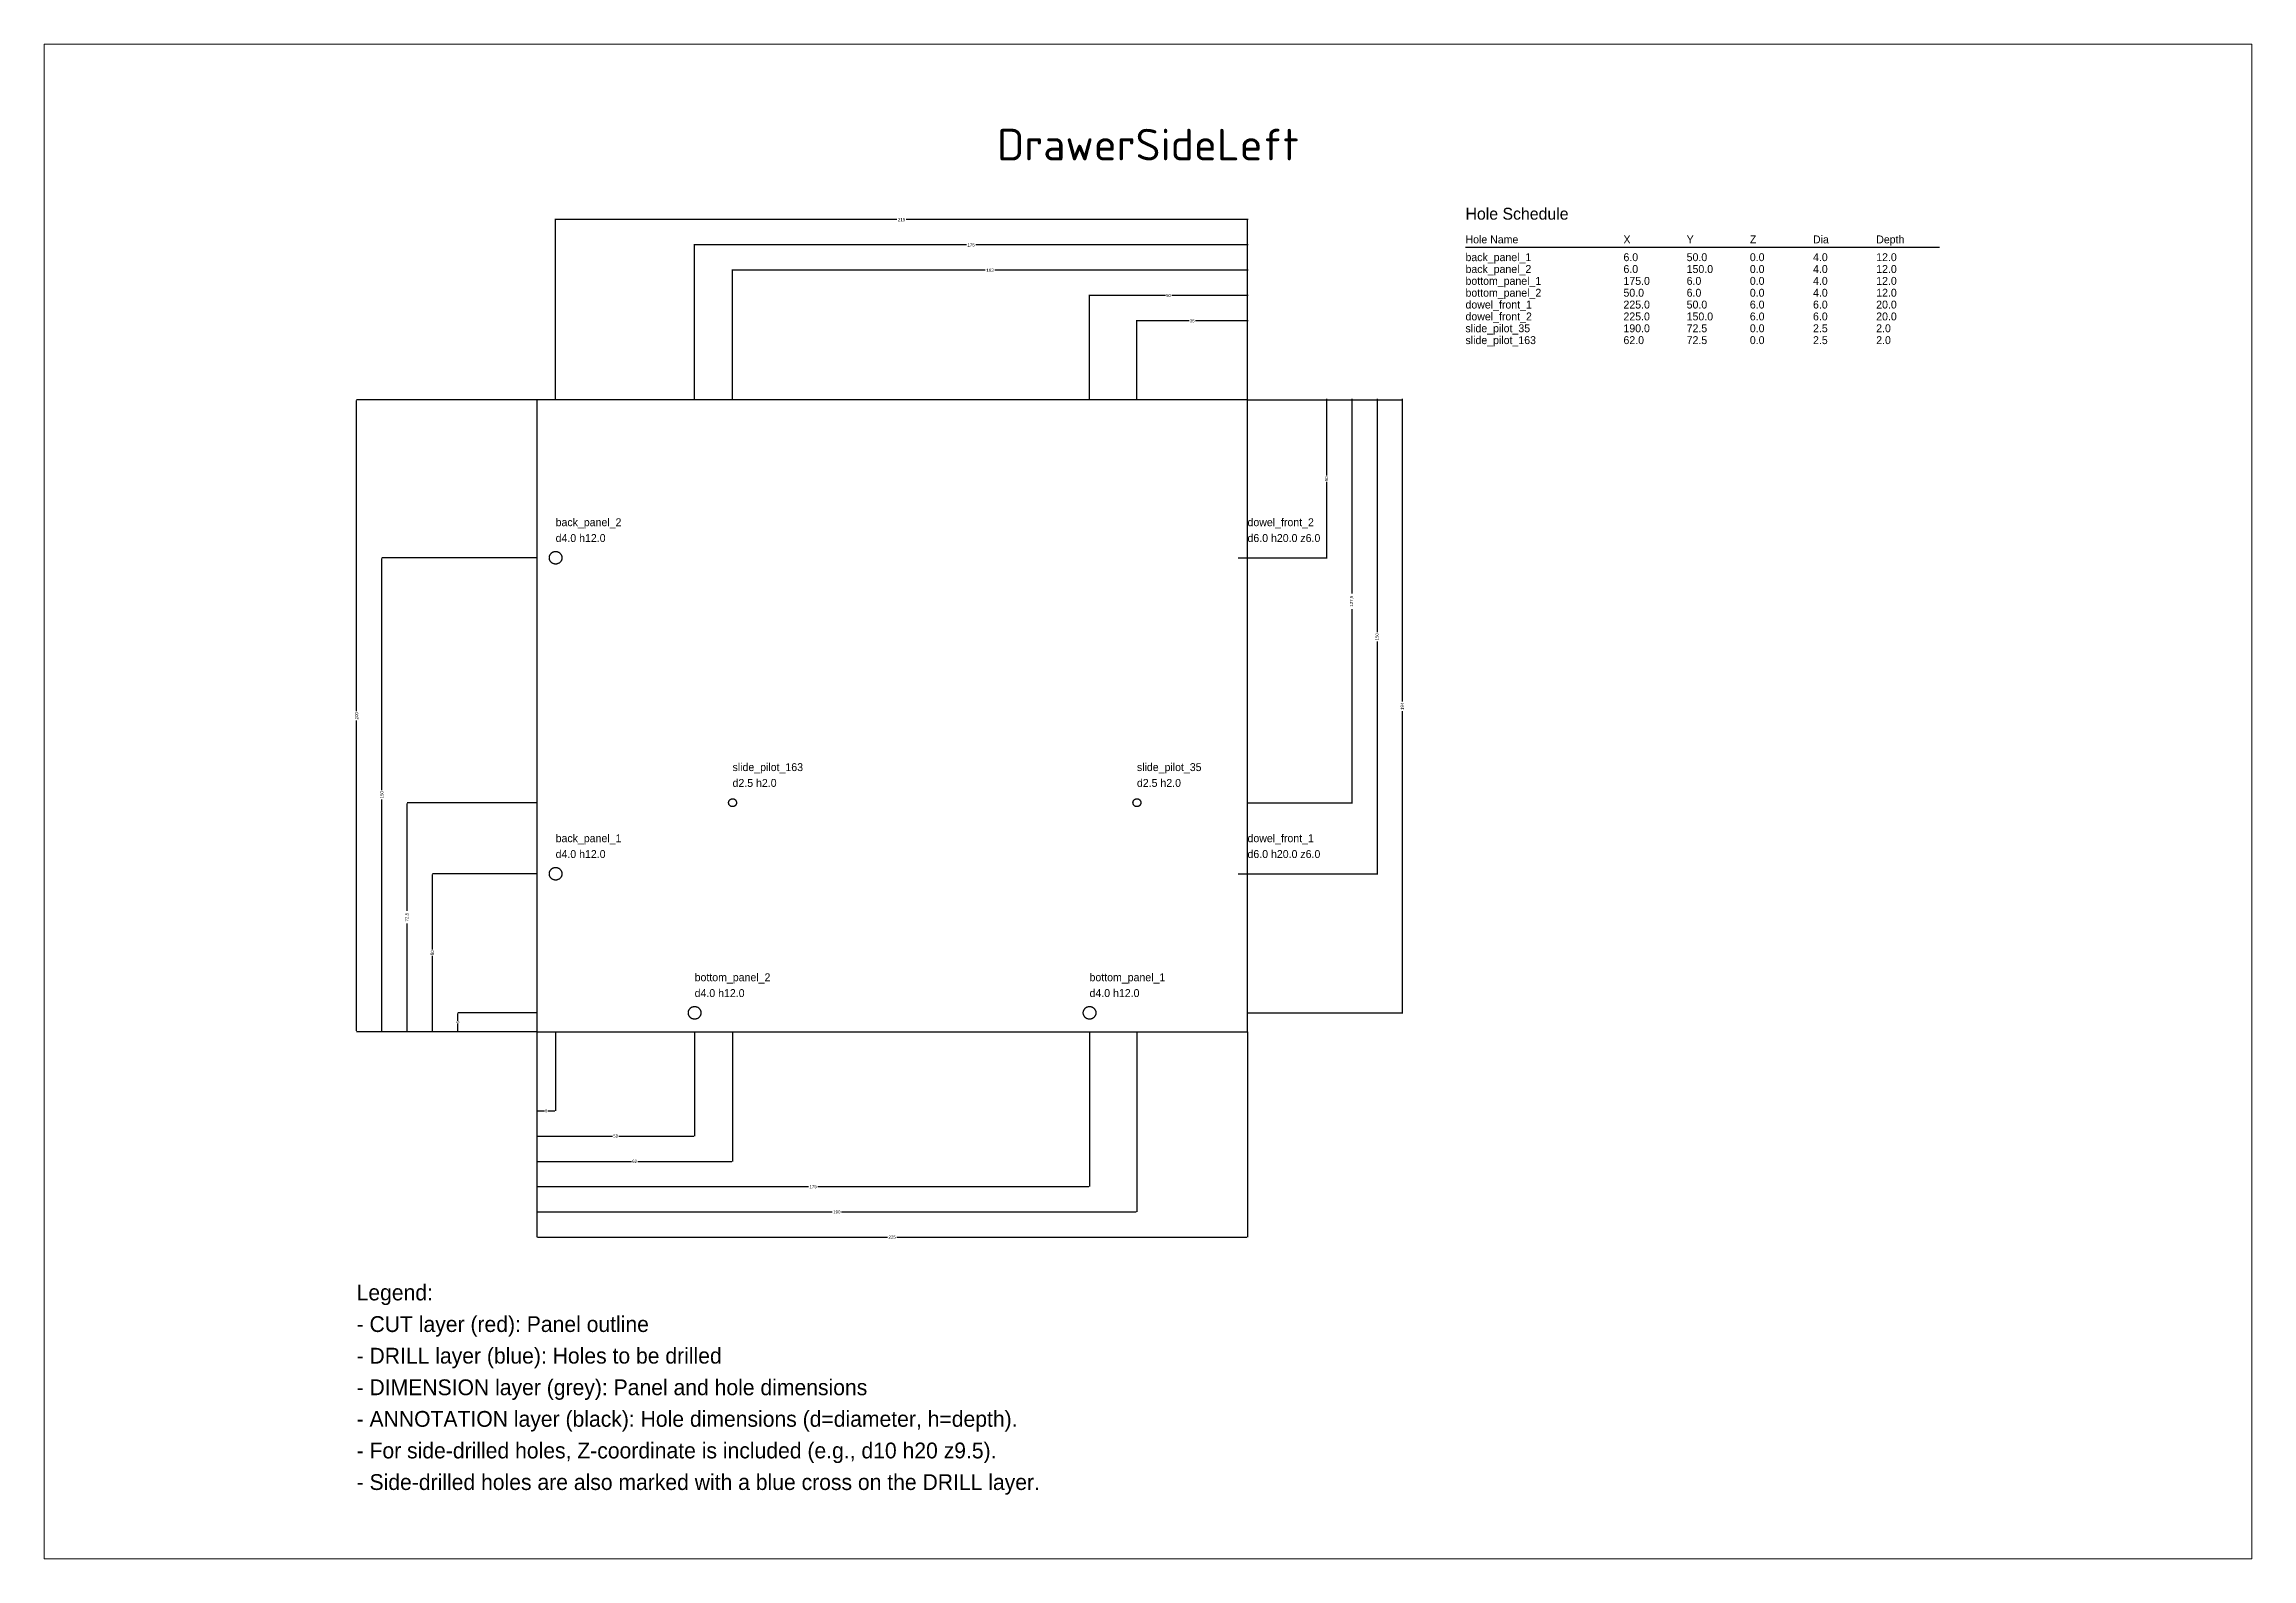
# Paper-space layout 'A4 landscape' of a CAD drawing. Header units: millimetres. Extents: x 10 to 287, y 10 to 200.
# The model-space entities are those that its viewports show. They can reach past a viewport. Long polylines and large blocks are cut down to what shows.
import ezdxf
from ezdxf.enums import TextEntityAlignment as Align

# ---------------------------------------------------------------- set-up
doc = ezdxf.new("R2010")
doc.units = ezdxf.units.MM
for name, color, linetype in [('ANNOTATION', 7, 'CONTINUOUS'), ('CUT', 1, 'CONTINUOUS'), ('DIMENSION', 8, 'CONTINUOUS'), ('DRILL', 5, 'CONTINUOUS')]:
    doc.layers.add(name, color=color, linetype=linetype)
doc.styles.add('Title', font='ISOCPEUR.ttf')
doc.dimstyles.get("Standard").update_dxf_attribs({"dimtxt": 2.5, "dimasz": 2.5, "dimexe": 1.25, "dimexo": 0.625, "dimtad": 1, "dimcen": 2.5, "dimazin": 3, "dimtfac": 1, "dimtmove": 0, "dimatfit": 3})

psp = doc.layouts.new('A4 landscape')

msp = doc.modelspace()

# ---------------------------------------------------------------- texts
at = {"layer": 'ANNOTATION', "style": 'Title'}
msp.add_text('DrawerSideLeft', height=10, dxfattribs=at).set_placement((193.5, 280.75), align=Align.MIDDLE_CENTER)
at = {"layer": 'ANNOTATION'}
for s, height, p in [('Hole Schedule', 3.75, (294, 257)), ('Hole Name', 2.5, (294, 249.5)), ('X', 2.5, (344, 249.5)), ('Y', 2.5, (364, 249.5)), ('Z', 2.5, (384, 249.5)), ('Dia', 2.5, (404, 249.5)), ('Depth', 2.5, (424, 249.5)), ('back_panel_1', 2.5, (294, 243.875)), ('6.0', 2.5, (344, 243.875)), ('50.0', 2.5, (364, 243.875)), ('0.0', 2.5, (384, 243.875)), ('4.0', 2.5, (404, 243.875)), ('12.0', 2.5, (424, 243.875)), ('back_panel_2', 2.5, (294, 240.125)), ('bottom_panel_1', 2.5, (294, 236.375)), ('6.0', 2.5, (344, 240.125)), ('175.0', 2.5, (344, 236.375)), ('6.0', 2.5, (364, 236.375)), ('150.0', 2.5, (364, 240.125)), ('0.0', 2.5, (384, 240.125)), ('0.0', 2.5, (384, 236.375)), ('4.0', 2.5, (404, 240.125)), ('4.0', 2.5, (404, 236.375)), ('12.0', 2.5, (424, 240.125)), ('12.0', 2.5, (424, 236.375)), ('dowel_front_1', 2.5, (294, 228.875)), ('bottom_panel_2', 2.5, (294, 232.625)), ('50.0', 2.5, (344, 232.625)), ('225.0', 2.5, (344, 228.875)), ('50.0', 2.5, (364, 228.875)), ('6.0', 2.5, (364, 232.625)), ('0.0', 2.5, (384, 232.625)), ('6.0', 2.5, (384, 228.875)), ('4.0', 2.5, (404, 232.625)), ('6.0', 2.5, (404, 228.875)), ('20.0', 2.5, (424, 228.875)), ('12.0', 2.5, (424, 232.625)), ('slide_pilot_35', 2.5, (294, 221.375)), ('dowel_front_2', 2.5, (294, 225.125)), ('225.0', 2.5, (344, 225.125)), ('190.0', 2.5, (344, 221.375)), ('72.5', 2.5, (364, 221.375)), ('150.0', 2.5, (364, 225.125)), ('0.0', 2.5, (384, 221.375)), ('6.0', 2.5, (384, 225.125)), ('2.5', 2.5, (404, 221.375)), ('6.0', 2.5, (404, 225.125)), ('20.0', 2.5, (424, 225.125)), ('2.0', 2.5, (424, 221.375)), ('slide_pilot_163', 2.5, (294, 217.625)), ('62.0', 2.5, (344, 217.625)), ('72.5', 2.5, (364, 217.625)), ('0.0', 2.5, (384, 217.625)), ('2.5', 2.5, (404, 217.625)), ('2.0', 2.5, (424, 217.625)), ('back_panel_2', 2.5, (6, 160)), ('dowel_front_2', 2.5, (225, 160)), ('d4.0 h12.0', 2.5, (6, 155)), ('d6.0 h20.0 z6.0', 2.5, (225, 155)), ('slide_pilot_163', 2.5, (62, 82.5)), ('slide_pilot_35', 2.5, (190, 82.5)), ('d2.5 h2.0', 2.5, (62, 77.5)), ('d2.5 h2.0', 2.5, (190, 77.5)), ('d4.0 h12.0', 2.5, (6, 55)), ('back_panel_1', 2.5, (6, 60)), ('dowel_front_1', 2.5, (225, 60)), ('d6.0 h20.0 z6.0', 2.5, (225, 55)), ('bottom_panel_2', 2.5, (50, 16)), ('bottom_panel_1', 2.5, (175, 16)), ('d4.0 h12.0', 2.5, (50, 11)), ('d4.0 h12.0', 2.5, (175, 11)), ('Legend:', 5, (-57, -85)), ('- CUT layer (red): Panel outline', 5, (-57, -95)), ('- DRILL layer (blue): Holes to be drilled', 5, (-57, -105)), ('- DIMENSION layer (grey): Panel and hole dimensions', 5, (-57, -115)), ('- ANNOTATION layer (black): Hole dimensions (d=diameter, h=depth).', 5, (-57, -125)), ('- For side-drilled holes, Z-coordinate is included (e.g., d10 h20 z9.5).', 5, (-57, -135)), ('- Side-drilled holes are also marked with a blue cross on the DRILL layer.', 5, (-57, -145))]:
    msp.add_text(s, height=height, dxfattribs=at).set_placement(p)

# ---------------------------------------------------------------- blocks, each defined once
blk = doc.blocks.new('_CLOSEDFILLED')
at = {"color": 0, "linetype": 'BYBLOCK'}
blk.add_solid([(-1, 0.2), (0, 0), (-1, -0.2)], dxfattribs=at)
blk = doc.blocks.new('*D1')
for p, q in [((0, 0), (0, -25)), ((6, 0), (6, -25)), ((0.25, -25), (2.5, -25)), ((3.5, -25), (5.75, -25))]:
    blk.add_line(p, q)
at = {"layer": 'Defpoints'}
for p in [(0, 0), (6, 0), (0, -25)]:
    blk.add_point(p, dxfattribs=at)
at = {"layer": 'DIMENSION', "xscale": 0.25, "yscale": 0.25, "rotation": 180}
blk.add_blockref('_CLOSEDFILLED', (0, -25), dxfattribs=at)
at = {"layer": 'DIMENSION', "xscale": 0.25, "yscale": 0.25}
blk.add_blockref('_CLOSEDFILLED', (6, -25), dxfattribs=at)
at = {"layer": 'DIMENSION', "insert": (3, -25), "char_height": 1, "attachment_point": 5}
blk.add_mtext('6', dxfattribs=at)
blk = doc.blocks.new('*D2')
for p, q in [((0, 0), (0, -33)), ((50, 0), (50, -33)), ((0.25, -33), (24, -33)), ((26, -33), (49.75, -33))]:
    blk.add_line(p, q)
at = {"layer": 'Defpoints'}
for p in [(0, 0), (50, 0), (0, -33)]:
    blk.add_point(p, dxfattribs=at)
at = {"layer": 'DIMENSION', "xscale": 0.25, "yscale": 0.25, "rotation": 180}
blk.add_blockref('_CLOSEDFILLED', (0, -33), dxfattribs=at)
at = {"layer": 'DIMENSION', "xscale": 0.25, "yscale": 0.25}
blk.add_blockref('_CLOSEDFILLED', (50, -33), dxfattribs=at)
at = {"layer": 'DIMENSION', "insert": (25, -33), "char_height": 1, "attachment_point": 5}
blk.add_mtext('50', dxfattribs=at)
blk = doc.blocks.new('*D3')
for p, q in [((0, 0), (0, -41)), ((62, 0), (62, -41)), ((0.25, -41), (30, -41)), ((32, -41), (61.75, -41))]:
    blk.add_line(p, q)
at = {"layer": 'Defpoints'}
for p in [(0, 0), (62, 0), (0, -41)]:
    blk.add_point(p, dxfattribs=at)
at = {"layer": 'DIMENSION', "xscale": 0.25, "yscale": 0.25, "rotation": 180}
blk.add_blockref('_CLOSEDFILLED', (0, -41), dxfattribs=at)
at = {"layer": 'DIMENSION', "xscale": 0.25, "yscale": 0.25}
blk.add_blockref('_CLOSEDFILLED', (62, -41), dxfattribs=at)
at = {"layer": 'DIMENSION', "insert": (31, -41), "char_height": 1, "attachment_point": 5}
blk.add_mtext('62', dxfattribs=at)
blk = doc.blocks.new('*D4')
for p, q in [((0, 0), (0, -49)), ((175, 0), (175, -49)), ((0.25, -49), (86, -49)), ((89, -49), (174.75, -49))]:
    blk.add_line(p, q)
at = {"layer": 'Defpoints'}
for p in [(0, 0), (175, 0), (0, -49)]:
    blk.add_point(p, dxfattribs=at)
at = {"layer": 'DIMENSION', "xscale": 0.25, "yscale": 0.25, "rotation": 180}
blk.add_blockref('_CLOSEDFILLED', (0, -49), dxfattribs=at)
at = {"layer": 'DIMENSION', "xscale": 0.25, "yscale": 0.25}
blk.add_blockref('_CLOSEDFILLED', (175, -49), dxfattribs=at)
at = {"layer": 'DIMENSION', "insert": (87.5, -49), "char_height": 1, "attachment_point": 5}
blk.add_mtext('175', dxfattribs=at)
blk = doc.blocks.new('*D5')
for p, q in [((0, 0), (0, -57)), ((190, 0), (190, -57)), ((0.25, -57), (93.5, -57)), ((96.5, -57), (189.75, -57))]:
    blk.add_line(p, q)
at = {"layer": 'Defpoints'}
for p in [(0, 0), (190, 0), (0, -57)]:
    blk.add_point(p, dxfattribs=at)
at = {"layer": 'DIMENSION', "xscale": 0.25, "yscale": 0.25, "rotation": 180}
blk.add_blockref('_CLOSEDFILLED', (0, -57), dxfattribs=at)
at = {"layer": 'DIMENSION', "xscale": 0.25, "yscale": 0.25}
blk.add_blockref('_CLOSEDFILLED', (190, -57), dxfattribs=at)
at = {"layer": 'DIMENSION', "insert": (95, -57), "char_height": 1, "attachment_point": 5}
blk.add_mtext('190', dxfattribs=at)
blk = doc.blocks.new('*D6')
for p, q in [((0, 0), (0, -65)), ((225, 0), (225, -65)), ((0.25, -65), (111, -65)), ((114, -65), (224.75, -65))]:
    blk.add_line(p, q)
at = {"layer": 'Defpoints'}
for p in [(0, 0), (225, 0), (0, -65)]:
    blk.add_point(p, dxfattribs=at)
at = {"layer": 'DIMENSION', "xscale": 0.25, "yscale": 0.25, "rotation": 180}
blk.add_blockref('_CLOSEDFILLED', (0, -65), dxfattribs=at)
at = {"layer": 'DIMENSION', "xscale": 0.25, "yscale": 0.25}
blk.add_blockref('_CLOSEDFILLED', (225, -65), dxfattribs=at)
at = {"layer": 'DIMENSION', "insert": (112.5, -65), "char_height": 1, "attachment_point": 5}
blk.add_mtext('225', dxfattribs=at)
blk = doc.blocks.new('*D7')
for p, q in [((206.5, 225), (189.75, 225)), ((190, 200), (190, 225)), ((225.25, 225), (208.5, 225)), ((225, 200), (225, 225))]:
    blk.add_line(p, q)
at = {"layer": 'Defpoints'}
for p in [(225, 225), (190, 200), (225, 200)]:
    blk.add_point(p, dxfattribs=at)
at = {"layer": 'DIMENSION', "xscale": 0.25, "yscale": 0.25}
blk.add_blockref('_CLOSEDFILLED', (190, 225), dxfattribs=at)
at = {"layer": 'DIMENSION', "xscale": 0.25, "yscale": 0.25, "rotation": 180}
blk.add_blockref('_CLOSEDFILLED', (225, 225), dxfattribs=at)
at = {"layer": 'DIMENSION', "insert": (207.5, 225), "char_height": 1, "attachment_point": 5}
blk.add_mtext('35', dxfattribs=at)
blk = doc.blocks.new('*D8')
for p, q in [((199, 233), (174.75, 233)), ((175, 200), (175, 233)), ((225.25, 233), (201, 233)), ((225, 200), (225, 233))]:
    blk.add_line(p, q)
at = {"layer": 'Defpoints'}
for p in [(225, 233), (175, 200), (225, 200)]:
    blk.add_point(p, dxfattribs=at)
at = {"layer": 'DIMENSION', "xscale": 0.25, "yscale": 0.25}
blk.add_blockref('_CLOSEDFILLED', (175, 233), dxfattribs=at)
at = {"layer": 'DIMENSION', "xscale": 0.25, "yscale": 0.25, "rotation": 180}
blk.add_blockref('_CLOSEDFILLED', (225, 233), dxfattribs=at)
at = {"layer": 'DIMENSION', "insert": (200, 233), "char_height": 1, "attachment_point": 5}
blk.add_mtext('50', dxfattribs=at)
blk = doc.blocks.new('*D9')
for p, q in [((142, 241), (61.75, 241)), ((62, 200), (62, 241)), ((225.25, 241), (145, 241)), ((225, 200), (225, 241))]:
    blk.add_line(p, q)
at = {"layer": 'Defpoints'}
for p in [(225, 241), (62, 200), (225, 200)]:
    blk.add_point(p, dxfattribs=at)
at = {"layer": 'DIMENSION', "xscale": 0.25, "yscale": 0.25}
blk.add_blockref('_CLOSEDFILLED', (62, 241), dxfattribs=at)
at = {"layer": 'DIMENSION', "xscale": 0.25, "yscale": 0.25, "rotation": 180}
blk.add_blockref('_CLOSEDFILLED', (225, 241), dxfattribs=at)
at = {"layer": 'DIMENSION', "insert": (143.5, 241), "char_height": 1, "attachment_point": 5}
blk.add_mtext('163', dxfattribs=at)
blk = doc.blocks.new('*D10')
for p, q in [((136, 249), (49.75, 249)), ((50, 200), (50, 249)), ((225.25, 249), (139, 249)), ((225, 200), (225, 249))]:
    blk.add_line(p, q)
at = {"layer": 'Defpoints'}
for p in [(225, 249), (50, 200), (225, 200)]:
    blk.add_point(p, dxfattribs=at)
at = {"layer": 'DIMENSION', "xscale": 0.25, "yscale": 0.25}
blk.add_blockref('_CLOSEDFILLED', (50, 249), dxfattribs=at)
at = {"layer": 'DIMENSION', "xscale": 0.25, "yscale": 0.25, "rotation": 180}
blk.add_blockref('_CLOSEDFILLED', (225, 249), dxfattribs=at)
at = {"layer": 'DIMENSION', "insert": (137.5, 249), "char_height": 1, "attachment_point": 5}
blk.add_mtext('175', dxfattribs=at)
blk = doc.blocks.new('*D11')
for p, q in [((114, 257), (5.75, 257)), ((6, 200), (6, 257)), ((225.25, 257), (117, 257)), ((225, 200), (225, 257))]:
    blk.add_line(p, q)
at = {"layer": 'Defpoints'}
for p in [(225, 257), (6, 200), (225, 200)]:
    blk.add_point(p, dxfattribs=at)
at = {"layer": 'DIMENSION', "xscale": 0.25, "yscale": 0.25}
blk.add_blockref('_CLOSEDFILLED', (6, 257), dxfattribs=at)
at = {"layer": 'DIMENSION', "xscale": 0.25, "yscale": 0.25, "rotation": 180}
blk.add_blockref('_CLOSEDFILLED', (225, 257), dxfattribs=at)
at = {"layer": 'DIMENSION', "insert": (115.5, 257), "char_height": 1, "attachment_point": 5}
blk.add_mtext('219', dxfattribs=at)
blk = doc.blocks.new('*D12')
for p, q in [((0, 6), (-25, 6)), ((-25, 3.5), (-25, 5.75)), ((-25, 0.25), (-25, 2.5)), ((0, 0), (-25, 0))]:
    blk.add_line(p, q)
at = {"layer": 'Defpoints'}
for p in [(-25, 0), (0, 6), (0, 0)]:
    blk.add_point(p, dxfattribs=at)
at = {"layer": 'DIMENSION', "xscale": 0.25, "yscale": 0.25}
for p, rotation in [((-25, 6), 90), ((-25, 0), 270)]:
    blk.add_blockref('_CLOSEDFILLED', p, dxfattribs=dict(at, rotation=rotation))
at = {"layer": 'DIMENSION', "insert": (-25, 3), "char_height": 1, "attachment_point": 5, "rotation": 90}
blk.add_mtext('6', dxfattribs=at)
blk = doc.blocks.new('*D13')
for p, q in [((0, 50), (-33, 50)), ((-33, 26), (-33, 49.75)), ((-33, 0.25), (-33, 24)), ((0, 0), (-33, 0))]:
    blk.add_line(p, q)
at = {"layer": 'Defpoints'}
for p in [(0, 50), (-33, 0), (0, 0)]:
    blk.add_point(p, dxfattribs=at)
at = {"layer": 'DIMENSION', "xscale": 0.25, "yscale": 0.25}
for p, rotation in [((-33, 50), 90), ((-33, 0), 270)]:
    blk.add_blockref('_CLOSEDFILLED', p, dxfattribs=dict(at, rotation=rotation))
at = {"layer": 'DIMENSION', "insert": (-33, 25), "char_height": 1, "attachment_point": 5, "rotation": 90}
blk.add_mtext('50', dxfattribs=at)
blk = doc.blocks.new('*D14')
for p, q in [((0, 72.5), (-41, 72.5)), ((-41, 38.25), (-41, 72.25)), ((-41, 0.25), (-41, 34.25)), ((0, 0), (-41, 0))]:
    blk.add_line(p, q)
at = {"layer": 'Defpoints'}
for p in [(0, 72.5), (-41, 0), (0, 0)]:
    blk.add_point(p, dxfattribs=at)
at = {"layer": 'DIMENSION', "xscale": 0.25, "yscale": 0.25}
for p, rotation in [((-41, 72.5), 90), ((-41, 0), 270)]:
    blk.add_blockref('_CLOSEDFILLED', p, dxfattribs=dict(at, rotation=rotation))
at = {"layer": 'DIMENSION', "insert": (-41, 36.25), "char_height": 1, "attachment_point": 5, "rotation": 90}
blk.add_mtext('72,5', dxfattribs=at)
blk = doc.blocks.new('*D15')
for p, q in [((0, 150), (-49, 150)), ((-49, 76.5), (-49, 149.75)), ((-49, 0.25), (-49, 73.5)), ((0, 0), (-49, 0))]:
    blk.add_line(p, q)
at = {"layer": 'Defpoints'}
for p in [(0, 150), (-49, 0), (0, 0)]:
    blk.add_point(p, dxfattribs=at)
at = {"layer": 'DIMENSION', "xscale": 0.25, "yscale": 0.25}
for p, rotation in [((-49, 150), 90), ((-49, 0), 270)]:
    blk.add_blockref('_CLOSEDFILLED', p, dxfattribs=dict(at, rotation=rotation))
at = {"layer": 'DIMENSION', "insert": (-49, 75), "char_height": 1, "attachment_point": 5, "rotation": 90}
blk.add_mtext('150', dxfattribs=at)
blk = doc.blocks.new('*D16')
for p, q in [((0, 200), (-57, 200)), ((-57, 101.5), (-57, 199.75)), ((-57, 0.25), (-57, 98.5)), ((0, 0), (-57, 0))]:
    blk.add_line(p, q)
at = {"layer": 'Defpoints'}
for p in [(0, 200), (-57, 0), (0, 0)]:
    blk.add_point(p, dxfattribs=at)
at = {"layer": 'DIMENSION', "xscale": 0.25, "yscale": 0.25}
for p, rotation in [((-57, 200), 90), ((-57, 0), 270)]:
    blk.add_blockref('_CLOSEDFILLED', p, dxfattribs=dict(at, rotation=rotation))
at = {"layer": 'DIMENSION', "insert": (-57, 100), "char_height": 1, "attachment_point": 5, "rotation": 90}
blk.add_mtext('200', dxfattribs=at)
blk = doc.blocks.new('*D17')
for p, q in [((225, 200), (250, 200)), ((250, 200.25), (250, 176)), ((250, 174), (250, 149.75)), ((225, 150), (250, 150))]:
    blk.add_line(p, q)
at = {"layer": 'Defpoints'}
for p in [(225, 200), (250, 200), (225, 150)]:
    blk.add_point(p, dxfattribs=at)
at = {"layer": 'DIMENSION', "xscale": 0.25, "yscale": 0.25}
for p, rotation in [((250, 200), 270), ((250, 150), 90)]:
    blk.add_blockref('_CLOSEDFILLED', p, dxfattribs=dict(at, rotation=rotation))
at = {"layer": 'DIMENSION', "insert": (250, 175), "char_height": 1, "attachment_point": 5, "rotation": 90}
blk.add_mtext('50', dxfattribs=at)
blk = doc.blocks.new('*D18')
for p, q in [((225, 200), (258, 200)), ((258, 200.25), (258, 138.75)), ((258, 133.75), (258, 72.25)), ((225, 72.5), (258, 72.5))]:
    blk.add_line(p, q)
at = {"layer": 'Defpoints'}
for p in [(225, 200), (258, 200), (225, 72.5)]:
    blk.add_point(p, dxfattribs=at)
at = {"layer": 'DIMENSION', "xscale": 0.25, "yscale": 0.25}
for p, rotation in [((258, 200), 270), ((258, 72.5), 90)]:
    blk.add_blockref('_CLOSEDFILLED', p, dxfattribs=dict(at, rotation=rotation))
at = {"layer": 'DIMENSION', "insert": (258, 136.25), "char_height": 1, "attachment_point": 5, "rotation": 90}
blk.add_mtext('127,5', dxfattribs=at)
blk = doc.blocks.new('*D19')
for p, q in [((225, 200), (266, 200)), ((266, 200.25), (266, 126.5)), ((266, 123.5), (266, 49.75)), ((225, 50), (266, 50))]:
    blk.add_line(p, q)
at = {"layer": 'Defpoints'}
for p in [(225, 200), (266, 200), (225, 50)]:
    blk.add_point(p, dxfattribs=at)
at = {"layer": 'DIMENSION', "xscale": 0.25, "yscale": 0.25}
for p, rotation in [((266, 200), 270), ((266, 50), 90)]:
    blk.add_blockref('_CLOSEDFILLED', p, dxfattribs=dict(at, rotation=rotation))
at = {"layer": 'DIMENSION', "insert": (266, 125), "char_height": 1, "attachment_point": 5, "rotation": 90}
blk.add_mtext('150', dxfattribs=at)
blk = doc.blocks.new('*D20')
for p, q in [((225, 200), (274, 200)), ((274, 200.25), (274, 104.5)), ((274, 101.5), (274, 5.75)), ((225, 6), (274, 6))]:
    blk.add_line(p, q)
at = {"layer": 'Defpoints'}
for p in [(225, 200), (274, 200), (225, 6)]:
    blk.add_point(p, dxfattribs=at)
at = {"layer": 'DIMENSION', "xscale": 0.25, "yscale": 0.25}
for p, rotation in [((274, 200), 270), ((274, 6), 90)]:
    blk.add_blockref('_CLOSEDFILLED', p, dxfattribs=dict(at, rotation=rotation))
at = {"layer": 'DIMENSION', "insert": (274, 103), "char_height": 1, "attachment_point": 5, "rotation": 90}
blk.add_mtext('194', dxfattribs=at)

# ---------------------------------------------------------------- dimensions: what is measured, and where the dimension line sits
at = {"layer": 'DIMENSION'}
for base, p1, p2, picture, middle in [((225, 257), (225, 200), (6, 200), '*D11', (115.5, 257)), ((225, 249), (225, 200), (50, 200), '*D10', (137.5, 249)), ((225, 241), (225, 200), (62, 200), '*D9', (143.5, 241)), ((225, 233), (225, 200), (175, 200), '*D8', (200, 233)), ((225, 225), (225, 200), (190, 200), '*D7', (207.5, 225)), ((0, -25), (0, 0), (6, 0), '*D1', (3, -25)), ((0, -33), (0, 0), (50, 0), '*D2', (25, -33)), ((0, -41), (0, 0), (62, 0), '*D3', (31, -41)), ((0, -49), (0, 0), (175, 0), '*D4', (87.5, -49)), ((0, -57), (0, 0), (190, 0), '*D5', (95, -57)), ((0, -65), (0, 0), (225, 0), '*D6', (112.5, -65))]:
    dim = msp.add_linear_dim(base=base, p1=p1, p2=p2, dimstyle='Standard', dxfattribs=at)
    dim.commit()
    dim.dimension.update_dxf_attribs({"geometry": picture, "text_midpoint": middle})
for base, p1, p2, picture, middle in [((-57, 0), (0, 0), (0, 200), '*D16', (-57, 100)), ((250, 200), (225, 200), (225, 150), '*D17', (250, 175)), ((258, 200), (225, 200), (225, 72.5), '*D18', (258, 136.25)), ((266, 200), (225, 200), (225, 50), '*D19', (266, 125)), ((274, 200), (225, 200), (225, 6), '*D20', (274, 103)), ((-49, 0), (0, 0), (0, 150), '*D15', (-49, 75)), ((-41, 0), (0, 0), (0, 72.5), '*D14', (-41, 36.25)), ((-33, 0), (0, 0), (0, 50), '*D13', (-33, 25)), ((-25, 0), (0, 0), (0, 6), '*D12', (-25, 3))]:
    dim = msp.add_linear_dim(base=base, p1=p1, p2=p2, angle=90, dimstyle='Standard', dxfattribs=at)
    dim.commit()
    dim.dimension.update_dxf_attribs({"geometry": picture, "text_midpoint": middle})

# ---------------------------------------------------------------- linework, layer by layer
at = {"layer": 'ANNOTATION'}
msp.add_line((294, 248.25), (444, 248.25), dxfattribs=at)
at = {"layer": 'CUT'}
for p, q in [((225, 200), (0, 200)), ((0, 200), (0, 0)), ((225, 0), (225, 200)), ((4, 150), (4.00395, 150.126)), ((4.00395, 149.874), (4, 150)), ((4.00395, 150.126), (4.01577, 150.251)), ((4.01577, 149.749), (4.00395, 149.874)), ((4.01577, 150.251), (4.03543, 150.375)), ((4.03543, 149.625), (4.01577, 149.749)), ((4.03543, 150.375), (4.06283, 150.497)), ((4.06283, 149.503), (4.03543, 149.625)), ((4.06283, 150.497), (4.09789, 150.618)), ((4.09789, 149.382), (4.06283, 149.503)), ((4.09789, 150.618), (4.14045, 150.736)), ((4.14045, 149.264), (4.09789, 149.382)), ((4.14045, 150.736), (4.19035, 150.852)), ((4.19035, 149.148), (4.14045, 149.264)), ((4.19035, 150.852), (4.24739, 150.964)), ((4.24739, 149.036), (4.19035, 149.148)), ((4.24739, 150.964), (4.31135, 151.072)), ((4.31135, 148.928), (4.24739, 149.036)), ((4.31135, 151.072), (4.38197, 151.176)), ((4.38197, 148.824), (4.31135, 148.928)), ((4.38197, 151.176), (4.45897, 151.275)), ((4.45897, 148.725), (4.38197, 148.824)), ((4.45897, 151.275), (4.54206, 151.369)), ((4.54206, 148.631), (4.45897, 148.725)), ((4.54206, 151.369), (4.63091, 151.458)), ((4.63091, 148.542), (4.54206, 148.631)), ((4.63091, 151.458), (4.72515, 151.541)), ((4.72515, 148.459), (4.63091, 148.542)), ((4.72515, 151.541), (4.82443, 151.618)), ((4.82443, 148.382), (4.72515, 148.459)), ((4.82443, 151.618), (4.92835, 151.689)), ((4.92835, 148.311), (4.82443, 148.382)), ((4.92835, 151.689), (5.03649, 151.753)), ((5.03649, 148.247), (4.92835, 148.311)), ((5.03649, 151.753), (5.14844, 151.81)), ((5.14844, 148.19), (5.03649, 148.247)), ((5.14844, 151.81), (5.26375, 151.86)), ((5.26375, 148.14), (5.14844, 148.19)), ((5.26375, 151.86), (5.38197, 151.902)), ((5.38197, 148.098), (5.26375, 148.14)), ((5.38197, 151.902), (5.50262, 151.937)), ((5.50262, 148.063), (5.38197, 148.098)), ((5.50262, 151.937), (5.62524, 151.965)), ((5.62524, 148.035), (5.50262, 148.063)), ((5.62524, 151.965), (5.74933, 151.984)), ((5.74933, 148.016), (5.62524, 148.035)), ((5.74933, 151.984), (5.87442, 151.996)), ((5.87442, 148.004), (5.74933, 148.016)), ((5.87442, 151.996), (6, 152)), ((6, 148), (5.87442, 148.004)), ((6, 152), (6.12558, 151.996)), ((6.12558, 148.004), (6, 148)), ((6.12558, 151.996), (6.25067, 151.984)), ((6.25067, 148.016), (6.12558, 148.004)), ((6.25067, 151.984), (6.37476, 151.965)), ((6.37476, 148.035), (6.25067, 148.016)), ((6.37476, 151.965), (6.49738, 151.937)), ((6.49738, 148.063), (6.37476, 148.035)), ((6.49738, 151.937), (6.61803, 151.902)), ((6.61803, 148.098), (6.49738, 148.063)), ((6.61803, 151.902), (6.73625, 151.86)), ((6.73625, 148.14), (6.61803, 148.098)), ((6.73625, 151.86), (6.85156, 151.81)), ((6.85156, 148.19), (6.73625, 148.14)), ((6.85156, 151.81), (6.96351, 151.753)), ((6.96351, 148.247), (6.85156, 148.19)), ((6.96351, 151.753), (7.07165, 151.689)), ((7.07165, 148.311), (6.96351, 148.247)), ((7.07165, 151.689), (7.17557, 151.618)), ((7.17557, 148.382), (7.07165, 148.311)), ((7.17557, 151.618), (7.27485, 151.541)), ((7.27485, 148.459), (7.17557, 148.382)), ((7.27485, 151.541), (7.36909, 151.458)), ((7.36909, 148.542), (7.27485, 148.459)), ((7.36909, 151.458), (7.45794, 151.369)), ((7.45794, 148.631), (7.36909, 148.542)), ((7.45794, 151.369), (7.54103, 151.275)), ((7.54103, 148.725), (7.45794, 148.631)), ((7.54103, 151.275), (7.61803, 151.176)), ((7.61803, 148.824), (7.54103, 148.725)), ((7.61803, 151.176), (7.68866, 151.072)), ((7.68866, 148.928), (7.61803, 148.824)), ((7.68866, 151.072), (7.75261, 150.964)), ((7.75261, 149.036), (7.68866, 148.928)), ((7.75261, 150.964), (7.80965, 150.852)), ((7.80965, 149.148), (7.75261, 149.036)), ((7.80965, 150.852), (7.85955, 150.736)), ((7.85955, 149.264), (7.80965, 149.148)), ((7.85955, 150.736), (7.90211, 150.618)), ((7.90211, 149.382), (7.85955, 149.264)), ((7.90211, 150.618), (7.93717, 150.497)), ((7.93717, 149.503), (7.90211, 149.382)), ((7.93717, 150.497), (7.96457, 150.375)), ((7.96457, 149.625), (7.93717, 149.503)), ((7.96457, 150.375), (7.98423, 150.251)), ((7.98423, 149.749), (7.96457, 149.625)), ((7.98423, 150.251), (7.99605, 150.126)), ((7.99605, 149.874), (7.98423, 149.749)), ((7.99605, 150.126), (8, 150)), ((8, 150), (7.99605, 149.874)), ((60.75, 72.5), (60.7525, 72.5785)), ((60.7525, 72.4215), (60.75, 72.5)), ((60.7525, 72.5785), (60.7599, 72.6567)), ((60.7599, 72.3433), (60.7525, 72.4215)), ((60.7599, 72.6567), (60.7721, 72.7342)), ((60.7721, 72.2658), (60.7599, 72.3433)), ((60.7721, 72.7342), (60.7893, 72.8109)), ((60.7893, 72.1891), (60.7721, 72.2658)), ((60.7893, 72.8109), (60.8112, 72.8863)), ((60.8112, 72.1137), (60.7893, 72.1891)), ((60.8112, 72.8863), (60.8378, 72.9602)), ((60.8378, 72.0398), (60.8112, 72.1137)), ((60.8378, 72.9602), (60.869, 73.0322)), ((60.869, 71.9678), (60.8378, 72.0398)), ((60.869, 73.0322), (60.9046, 73.1022)), ((60.9046, 71.8978), (60.869, 71.9678)), ((60.9046, 73.1022), (60.9446, 73.1698)), ((60.9446, 71.8302), (60.9046, 71.8978)), ((60.9446, 73.1698), (60.9887, 73.2347)), ((60.9887, 71.7653), (60.9446, 71.8302)), ((60.9887, 73.2347), (61.0369, 73.2968)), ((61.0369, 71.7032), (60.9887, 71.7653)), ((61.0369, 73.2968), (61.0888, 73.3557)), ((61.0888, 71.6443), (61.0369, 71.7032)), ((61.0888, 73.3557), (61.1443, 73.4112)), ((61.1443, 71.5888), (61.0888, 71.6443)), ((61.1443, 73.4112), (61.2032, 73.4631)), ((61.2032, 71.5369), (61.1443, 71.5888)), ((61.2032, 73.4631), (61.2653, 73.5113)), ((61.2653, 71.4887), (61.2032, 71.5369)), ((61.2653, 73.5113), (61.3302, 73.5554)), ((61.3302, 71.4446), (61.2653, 71.4887)), ((61.3302, 73.5554), (61.3978, 73.5954)), ((61.3978, 71.4046), (61.3302, 71.4446)), ((61.3978, 73.5954), (61.4678, 73.631)), ((61.4678, 71.369), (61.3978, 71.4046)), ((61.4678, 73.631), (61.5398, 73.6622)), ((61.5398, 71.3378), (61.4678, 71.369)), ((61.5398, 73.6622), (61.6137, 73.6888)), ((61.6137, 71.3112), (61.5398, 71.3378)), ((61.6137, 73.6888), (61.6891, 73.7107)), ((61.6891, 71.2893), (61.6137, 71.3112)), ((61.6891, 73.7107), (61.7658, 73.7279)), ((61.7658, 71.2721), (61.6891, 71.2893)), ((61.7658, 73.7279), (61.8433, 73.7401)), ((61.8433, 71.2599), (61.7658, 71.2721)), ((61.8433, 73.7401), (61.9215, 73.7475)), ((61.9215, 71.2525), (61.8433, 71.2599)), ((61.9215, 73.7475), (62, 73.75)), ((62, 71.25), (61.9215, 71.2525)), ((62, 73.75), (62.0785, 73.7475)), ((62.0785, 71.2525), (62, 71.25)), ((62.0785, 73.7475), (62.1567, 73.7401)), ((62.1567, 71.2599), (62.0785, 71.2525)), ((62.1567, 73.7401), (62.2342, 73.7279)), ((62.2342, 71.2721), (62.1567, 71.2599)), ((62.2342, 73.7279), (62.3109, 73.7107)), ((62.3109, 71.2893), (62.2342, 71.2721)), ((62.3109, 73.7107), (62.3863, 73.6888)), ((62.3863, 71.3112), (62.3109, 71.2893)), ((62.3863, 73.6888), (62.4602, 73.6622)), ((62.4602, 71.3378), (62.3863, 71.3112)), ((62.4602, 73.6622), (62.5322, 73.631)), ((62.5322, 71.369), (62.4602, 71.3378)), ((62.5322, 73.631), (62.6022, 73.5954)), ((62.6022, 71.4046), (62.5322, 71.369)), ((62.6022, 73.5954), (62.6698, 73.5554)), ((62.6698, 71.4446), (62.6022, 71.4046)), ((62.6698, 73.5554), (62.7347, 73.5113)), ((62.7347, 71.4887), (62.6698, 71.4446)), ((62.7347, 73.5113), (62.7968, 73.4631)), ((62.7968, 71.5369), (62.7347, 71.4887)), ((62.7968, 73.4631), (62.8557, 73.4112)), ((62.8557, 71.5888), (62.7968, 71.5369)), ((62.8557, 73.4112), (62.9112, 73.3557)), ((62.9112, 71.6443), (62.8557, 71.5888)), ((62.9112, 73.3557), (62.9631, 73.2968)), ((62.9631, 71.7032), (62.9112, 71.6443)), ((62.9631, 73.2968), (63.0113, 73.2347)), ((63.0113, 71.7653), (62.9631, 71.7032)), ((63.0113, 73.2347), (63.0554, 73.1698)), ((63.0554, 71.8302), (63.0113, 71.7653)), ((63.0554, 73.1698), (63.0954, 73.1022)), ((63.0954, 71.8978), (63.0554, 71.8302)), ((63.0954, 73.1022), (63.131, 73.0322)), ((63.131, 71.9678), (63.0954, 71.8978)), ((63.131, 73.0322), (63.1622, 72.9602)), ((63.1622, 72.0398), (63.131, 71.9678)), ((63.1622, 72.9602), (63.1888, 72.8863)), ((63.1888, 72.1137), (63.1622, 72.0398)), ((63.1888, 72.8863), (63.2107, 72.8109)), ((63.2107, 72.1891), (63.1888, 72.1137)), ((63.2107, 72.8109), (63.2279, 72.7342)), ((63.2279, 72.2658), (63.2107, 72.1891)), ((63.2279, 72.7342), (63.2401, 72.6567)), ((63.2401, 72.3433), (63.2279, 72.2658)), ((63.2401, 72.6567), (63.2475, 72.5785)), ((63.2475, 72.4215), (63.2401, 72.3433)), ((63.2475, 72.5785), (63.25, 72.5)), ((63.25, 72.5), (63.2475, 72.4215)), ((188.75, 72.5), (188.752, 72.5785)), ((188.752, 72.4215), (188.75, 72.5)), ((188.752, 72.5785), (188.76, 72.6567)), ((188.76, 72.3433), (188.752, 72.4215)), ((188.76, 72.6567), (188.772, 72.7342)), ((188.772, 72.2658), (188.76, 72.3433)), ((188.772, 72.7342), (188.789, 72.8109)), ((188.789, 72.1891), (188.772, 72.2658)), ((188.789, 72.8109), (188.811, 72.8863)), ((188.811, 72.1137), (188.789, 72.1891)), ((188.811, 72.8863), (188.838, 72.9602)), ((188.838, 72.0398), (188.811, 72.1137)), ((188.838, 72.9602), (188.869, 73.0322)), ((188.869, 71.9678), (188.838, 72.0398)), ((188.869, 73.0322), (188.905, 73.1022)), ((188.905, 71.8978), (188.869, 71.9678)), ((188.905, 73.1022), (188.945, 73.1698)), ((188.945, 71.8302), (188.905, 71.8978)), ((188.945, 73.1698), (188.989, 73.2347)), ((188.989, 71.7653), (188.945, 71.8302)), ((188.989, 73.2347), (189.037, 73.2968)), ((189.037, 71.7032), (188.989, 71.7653)), ((189.037, 73.2968), (189.089, 73.3557)), ((189.089, 71.6443), (189.037, 71.7032)), ((189.089, 73.3557), (189.144, 73.4112)), ((189.144, 71.5888), (189.089, 71.6443)), ((189.144, 73.4112), (189.203, 73.4631)), ((189.203, 71.5369), (189.144, 71.5888)), ((189.203, 73.4631), (189.265, 73.5113)), ((189.265, 71.4887), (189.203, 71.5369)), ((189.265, 73.5113), (189.33, 73.5554)), ((189.33, 71.4446), (189.265, 71.4887)), ((189.33, 73.5554), (189.398, 73.5954)), ((189.398, 71.4046), (189.33, 71.4446)), ((189.398, 73.5954), (189.468, 73.631)), ((189.468, 71.369), (189.398, 71.4046)), ((189.468, 73.631), (189.54, 73.6622)), ((189.54, 71.3378), (189.468, 71.369)), ((189.54, 73.6622), (189.614, 73.6888)), ((189.614, 71.3112), (189.54, 71.3378)), ((189.614, 73.6888), (189.689, 73.7107)), ((189.689, 71.2893), (189.614, 71.3112)), ((189.689, 73.7107), (189.766, 73.7279)), ((189.766, 71.2721), (189.689, 71.2893)), ((189.766, 73.7279), (189.843, 73.7401)), ((189.843, 71.2599), (189.766, 71.2721)), ((189.843, 73.7401), (189.922, 73.7475)), ((189.922, 71.2525), (189.843, 71.2599)), ((189.922, 73.7475), (190, 73.75)), ((190, 71.25), (189.922, 71.2525)), ((190, 73.75), (190.078, 73.7475)), ((190.078, 71.2525), (190, 71.25)), ((190.078, 73.7475), (190.157, 73.7401)), ((190.157, 71.2599), (190.078, 71.2525)), ((190.157, 73.7401), (190.234, 73.7279)), ((190.234, 71.2721), (190.157, 71.2599)), ((190.234, 73.7279), (190.311, 73.7107)), ((190.311, 71.2893), (190.234, 71.2721)), ((190.311, 73.7107), (190.386, 73.6888)), ((190.386, 71.3112), (190.311, 71.2893)), ((190.386, 73.6888), (190.46, 73.6622)), ((190.46, 71.3378), (190.386, 71.3112)), ((190.46, 73.6622), (190.532, 73.631)), ((190.532, 71.369), (190.46, 71.3378)), ((190.532, 73.631), (190.602, 73.5954)), ((190.602, 71.4046), (190.532, 71.369)), ((190.602, 73.5954), (190.67, 73.5554)), ((190.67, 71.4446), (190.602, 71.4046)), ((190.67, 73.5554), (190.735, 73.5113)), ((190.735, 71.4887), (190.67, 71.4446)), ((190.735, 73.5113), (190.797, 73.4631)), ((190.797, 71.5369), (190.735, 71.4887)), ((190.797, 73.4631), (190.856, 73.4112)), ((190.856, 71.5888), (190.797, 71.5369)), ((190.856, 73.4112), (190.911, 73.3557)), ((190.911, 71.6443), (190.856, 71.5888)), ((190.911, 73.3557), (190.963, 73.2968)), ((190.963, 71.7032), (190.911, 71.6443)), ((190.963, 73.2968), (191.011, 73.2347)), ((191.011, 71.7653), (190.963, 71.7032)), ((191.011, 73.2347), (191.055, 73.1698)), ((191.055, 71.8302), (191.011, 71.7653)), ((191.055, 73.1698), (191.095, 73.1022)), ((191.095, 71.8978), (191.055, 71.8302)), ((191.095, 73.1022), (191.131, 73.0322)), ((191.131, 71.9678), (191.095, 71.8978)), ((191.131, 73.0322), (191.162, 72.9602)), ((191.162, 72.0398), (191.131, 71.9678)), ((191.162, 72.9602), (191.189, 72.8863)), ((191.189, 72.1137), (191.162, 72.0398)), ((191.189, 72.8863), (191.211, 72.8109)), ((191.211, 72.1891), (191.189, 72.1137)), ((191.211, 72.8109), (191.228, 72.7342)), ((191.228, 72.2658), (191.211, 72.1891)), ((191.228, 72.7342), (191.24, 72.6567)), ((191.24, 72.3433), (191.228, 72.2658)), ((191.24, 72.6567), (191.248, 72.5785)), ((191.248, 72.4215), (191.24, 72.3433)), ((191.248, 72.5785), (191.25, 72.5)), ((191.25, 72.5), (191.248, 72.4215)), ((4, 50), (4.00395, 50.1256)), ((4.00395, 49.8744), (4, 50)), ((4.00395, 50.1256), (4.01577, 50.2507)), ((4.01577, 49.7493), (4.00395, 49.8744)), ((4.01577, 50.2507), (4.03543, 50.3748)), ((4.03543, 49.6252), (4.01577, 49.7493)), ((4.03543, 50.3748), (4.06283, 50.4974)), ((4.06283, 49.5026), (4.03543, 49.6252)), ((4.06283, 50.4974), (4.09789, 50.618)), ((4.09789, 49.382), (4.06283, 49.5026)), ((4.09789, 50.618), (4.14045, 50.7362)), ((4.14045, 49.2638), (4.09789, 49.382)), ((4.14045, 50.7362), (4.19035, 50.8516)), ((4.19035, 49.1484), (4.14045, 49.2638)), ((4.19035, 50.8516), (4.24739, 50.9635)), ((4.24739, 49.0365), (4.19035, 49.1484)), ((4.24739, 50.9635), (4.31135, 51.0717)), ((4.31135, 48.9283), (4.24739, 49.0365)), ((4.31135, 51.0717), (4.38197, 51.1756)), ((4.38197, 48.8244), (4.31135, 48.9283)), ((4.38197, 51.1756), (4.45897, 51.2748)), ((4.45897, 51.2748), (4.54206, 51.3691)), ((4.54206, 51.3691), (4.63091, 51.4579)), ((4.63091, 51.4579), (4.72515, 51.541)), ((4.72515, 51.541), (4.82443, 51.618)), ((4.82443, 51.618), (4.92835, 51.6887)), ((4.92835, 51.6887), (5.03649, 51.7526)), ((5.03649, 51.7526), (5.14844, 51.8097)), ((5.14844, 51.8097), (5.26375, 51.8596)), ((5.26375, 51.8596), (5.38197, 51.9021)), ((5.38197, 51.9021), (5.50262, 51.9372)), ((5.50262, 51.9372), (5.62524, 51.9646)), ((5.62524, 51.9646), (5.74933, 51.9842)), ((5.74933, 51.9842), (5.87442, 51.9961)), ((5.87442, 51.9961), (6, 52)), ((6, 52), (6.12558, 51.9961)), ((6.12558, 51.9961), (6.25067, 51.9842)), ((6.25067, 51.9842), (6.37476, 51.9646)), ((6.37476, 51.9646), (6.49738, 51.9372)), ((6.49738, 51.9372), (6.61803, 51.9021)), ((6.61803, 51.9021), (6.73625, 51.8596)), ((6.73625, 51.8596), (6.85156, 51.8097)), ((6.85156, 51.8097), (6.96351, 51.7526)), ((6.96351, 51.7526), (7.07165, 51.6887)), ((7.07165, 51.6887), (7.17557, 51.618)), ((7.17557, 51.618), (7.27485, 51.541)), ((7.27485, 51.541), (7.36909, 51.4579)), ((7.36909, 51.4579), (7.45794, 51.3691)), ((7.45794, 51.3691), (7.54103, 51.2748)), ((7.54103, 51.2748), (7.61803, 51.1756)), ((7.61803, 51.1756), (7.68866, 51.0717)), ((7.68866, 48.9283), (7.61803, 48.8244)), ((7.68866, 51.0717), (7.75261, 50.9635)), ((7.75261, 49.0365), (7.68866, 48.9283)), ((7.75261, 50.9635), (7.80965, 50.8516)), ((7.80965, 49.1484), (7.75261, 49.0365)), ((7.80965, 50.8516), (7.85955, 50.7362)), ((7.85955, 49.2638), (7.80965, 49.1484)), ((7.85955, 50.7362), (7.90211, 50.618)), ((7.90211, 49.382), (7.85955, 49.2638)), ((7.90211, 50.618), (7.93717, 50.4974)), ((7.93717, 49.5026), (7.90211, 49.382)), ((7.93717, 50.4974), (7.96457, 50.3748)), ((7.96457, 49.6252), (7.93717, 49.5026)), ((7.96457, 50.3748), (7.98423, 50.2507)), ((7.98423, 49.7493), (7.96457, 49.6252)), ((7.98423, 50.2507), (7.99605, 50.1256)), ((7.99605, 49.8744), (7.98423, 49.7493)), ((7.99605, 50.1256), (8, 50)), ((8, 50), (7.99605, 49.8744)), ((4.45897, 48.7252), (4.38197, 48.8244)), ((4.54206, 48.6309), (4.45897, 48.7252)), ((4.63091, 48.5421), (4.54206, 48.6309)), ((4.72515, 48.459), (4.63091, 48.5421)), ((4.82443, 48.382), (4.72515, 48.459)), ((4.92835, 48.3113), (4.82443, 48.382)), ((5.03649, 48.2474), (4.92835, 48.3113)), ((5.14844, 48.1903), (5.03649, 48.2474)), ((5.26375, 48.1404), (5.14844, 48.1903)), ((5.38197, 48.0979), (5.26375, 48.1404)), ((5.50262, 48.0628), (5.38197, 48.0979)), ((5.62524, 48.0354), (5.50262, 48.0628)), ((5.74933, 48.0158), (5.62524, 48.0354)), ((5.87442, 48.0039), (5.74933, 48.0158)), ((6, 48), (5.87442, 48.0039)), ((6.12558, 48.0039), (6, 48)), ((6.25067, 48.0158), (6.12558, 48.0039)), ((6.37476, 48.0354), (6.25067, 48.0158)), ((6.49738, 48.0628), (6.37476, 48.0354)), ((6.61803, 48.0979), (6.49738, 48.0628)), ((6.73625, 48.1404), (6.61803, 48.0979)), ((6.85156, 48.1903), (6.73625, 48.1404)), ((6.96351, 48.2474), (6.85156, 48.1903)), ((7.07165, 48.3113), (6.96351, 48.2474)), ((7.17557, 48.382), (7.07165, 48.3113)), ((7.27485, 48.459), (7.17557, 48.382)), ((7.36909, 48.5421), (7.27485, 48.459)), ((7.45794, 48.6309), (7.36909, 48.5421)), ((7.54103, 48.7252), (7.45794, 48.6309)), ((7.61803, 48.8244), (7.54103, 48.7252)), ((48.2474, 6.96351), (48.3113, 7.07165)), ((48.3113, 7.07165), (48.382, 7.17557)), ((48.382, 7.17557), (48.459, 7.27485)), ((48.459, 7.27485), (48.5421, 7.36909)), ((48.5421, 7.36909), (48.6309, 7.45794)), ((48.6309, 7.45794), (48.7252, 7.54103)), ((48.7252, 7.54103), (48.8244, 7.61803)), ((48.8244, 7.61803), (48.9283, 7.68865)), ((48.9283, 7.68865), (49.0365, 7.75261)), ((49.0365, 7.75261), (49.1484, 7.80965)), ((49.1484, 7.80965), (49.2638, 7.85955)), ((49.2638, 7.85955), (49.382, 7.90211)), ((49.382, 7.90211), (49.5026, 7.93717)), ((49.5026, 7.93717), (49.6252, 7.96457)), ((49.6252, 7.96457), (49.7493, 7.98423)), ((49.7493, 7.98423), (49.8744, 7.99605)), ((49.8744, 7.99605), (50, 8)), ((50, 8), (50.1256, 7.99605)), ((50.1256, 7.99605), (50.2507, 7.98423)), ((50.2507, 7.98423), (50.3748, 7.96457)), ((50.3748, 7.96457), (50.4974, 7.93717)), ((50.4974, 7.93717), (50.618, 7.90211)), ((50.618, 7.90211), (50.7362, 7.85955)), ((50.7362, 7.85955), (50.8516, 7.80965)), ((50.8516, 7.80965), (50.9635, 7.75261)), ((50.9635, 7.75261), (51.0717, 7.68865)), ((51.0717, 7.68865), (51.1756, 7.61803)), ((51.1756, 7.61803), (51.2748, 7.54103)), ((51.2748, 7.54103), (51.3691, 7.45794)), ((51.3691, 7.45794), (51.4579, 7.36909)), ((51.4579, 7.36909), (51.541, 7.27485)), ((51.541, 7.27485), (51.618, 7.17557)), ((51.618, 7.17557), (51.6887, 7.07165)), ((51.6887, 7.07165), (51.7526, 6.96351)), ((173.247, 6.96351), (173.311, 7.07165)), ((173.311, 7.07165), (173.382, 7.17557)), ((173.382, 7.17557), (173.459, 7.27485)), ((173.459, 7.27485), (173.542, 7.36909)), ((173.542, 7.36909), (173.631, 7.45794)), ((173.631, 7.45794), (173.725, 7.54103)), ((173.725, 7.54103), (173.824, 7.61803)), ((173.824, 7.61803), (173.928, 7.68865)), ((173.928, 7.68865), (174.036, 7.75261)), ((174.036, 7.75261), (174.148, 7.80965)), ((174.148, 7.80965), (174.264, 7.85955)), ((174.264, 7.85955), (174.382, 7.90211)), ((174.382, 7.90211), (174.503, 7.93717)), ((174.503, 7.93717), (174.625, 7.96457)), ((174.625, 7.96457), (174.749, 7.98423)), ((174.749, 7.98423), (174.874, 7.99605)), ((174.874, 7.99605), (175, 8)), ((175, 8), (175.126, 7.99605)), ((175.126, 7.99605), (175.251, 7.98423)), ((175.251, 7.98423), (175.375, 7.96457)), ((175.375, 7.96457), (175.497, 7.93717)), ((175.497, 7.93717), (175.618, 7.90211)), ((175.618, 7.90211), (175.736, 7.85955)), ((175.736, 7.85955), (175.852, 7.80965)), ((175.852, 7.80965), (175.964, 7.75261)), ((175.964, 7.75261), (176.072, 7.68865)), ((176.072, 7.68865), (176.176, 7.61803)), ((176.176, 7.61803), (176.275, 7.54103)), ((176.275, 7.54103), (176.369, 7.45794)), ((176.369, 7.45794), (176.458, 7.36909)), ((176.458, 7.36909), (176.541, 7.27485)), ((176.541, 7.27485), (176.618, 7.17557)), ((176.618, 7.17557), (176.689, 7.07165)), ((176.689, 7.07165), (176.753, 6.96351)), ((0, 0), (225, 0)), ((48, 6), (48.0039, 6.12558)), ((48.0039, 5.87442), (48, 6)), ((48.0039, 6.12558), (48.0158, 6.25067)), ((48.0158, 5.74933), (48.0039, 5.87442)), ((48.0158, 6.25067), (48.0354, 6.37476)), ((48.0354, 5.62524), (48.0158, 5.74933)), ((48.0354, 6.37476), (48.0628, 6.49738)), ((48.0628, 5.50262), (48.0354, 5.62524)), ((48.0628, 6.49738), (48.0979, 6.61803)), ((48.0979, 5.38197), (48.0628, 5.50262)), ((48.0979, 6.61803), (48.1404, 6.73625)), ((48.1404, 5.26375), (48.0979, 5.38197)), ((48.1404, 6.73625), (48.1903, 6.85156)), ((48.1903, 5.14844), (48.1404, 5.26375)), ((48.1903, 6.85156), (48.2474, 6.96351)), ((48.2474, 5.03649), (48.1903, 5.14844)), ((48.3113, 4.92835), (48.2474, 5.03649)), ((48.382, 4.82443), (48.3113, 4.92835)), ((48.459, 4.72515), (48.382, 4.82443)), ((48.5421, 4.63091), (48.459, 4.72515)), ((48.6309, 4.54206), (48.5421, 4.63091)), ((48.7252, 4.45897), (48.6309, 4.54206)), ((48.8244, 4.38197), (48.7252, 4.45897)), ((48.9283, 4.31134), (48.8244, 4.38197)), ((49.0365, 4.24739), (48.9283, 4.31134)), ((49.1484, 4.19035), (49.0365, 4.24739)), ((49.2638, 4.14045), (49.1484, 4.19035)), ((49.382, 4.09789), (49.2638, 4.14045)), ((49.5026, 4.06283), (49.382, 4.09789)), ((49.6252, 4.03543), (49.5026, 4.06283)), ((49.7493, 4.01577), (49.6252, 4.03543)), ((49.8744, 4.00395), (49.7493, 4.01577)), ((50, 4), (49.8744, 4.00395)), ((50.1256, 4.00395), (50, 4)), ((50.2507, 4.01577), (50.1256, 4.00395)), ((50.3748, 4.03543), (50.2507, 4.01577)), ((50.4974, 4.06283), (50.3748, 4.03543)), ((50.618, 4.09789), (50.4974, 4.06283)), ((50.7362, 4.14045), (50.618, 4.09789)), ((50.8516, 4.19035), (50.7362, 4.14045)), ((50.9635, 4.24739), (50.8516, 4.19035)), ((51.0717, 4.31134), (50.9635, 4.24739)), ((51.1756, 4.38197), (51.0717, 4.31134)), ((51.2748, 4.45897), (51.1756, 4.38197)), ((51.3691, 4.54206), (51.2748, 4.45897)), ((51.4579, 4.63091), (51.3691, 4.54206)), ((51.541, 4.72515), (51.4579, 4.63091)), ((51.618, 4.82443), (51.541, 4.72515)), ((51.6887, 4.92835), (51.618, 4.82443)), ((51.7526, 5.03649), (51.6887, 4.92835)), ((51.7526, 6.96351), (51.8097, 6.85156)), ((51.8097, 5.14844), (51.7526, 5.03649)), ((51.8097, 6.85156), (51.8596, 6.73625)), ((51.8596, 5.26375), (51.8097, 5.14844)), ((51.8596, 6.73625), (51.9021, 6.61803)), ((51.9021, 5.38197), (51.8596, 5.26375)), ((51.9021, 6.61803), (51.9372, 6.49738)), ((51.9372, 5.50262), (51.9021, 5.38197)), ((51.9372, 6.49738), (51.9646, 6.37476)), ((51.9646, 5.62524), (51.9372, 5.50262)), ((51.9646, 6.37476), (51.9842, 6.25067)), ((51.9842, 5.74933), (51.9646, 5.62524)), ((51.9842, 6.25067), (51.9961, 6.12558)), ((51.9961, 5.87442), (51.9842, 5.74933)), ((51.9961, 6.12558), (52, 6)), ((52, 6), (51.9961, 5.87442)), ((173, 6), (173.004, 6.12558)), ((173.004, 5.87442), (173, 6)), ((173.004, 6.12558), (173.016, 6.25067)), ((173.016, 5.74933), (173.004, 5.87442)), ((173.016, 6.25067), (173.035, 6.37476)), ((173.035, 5.62524), (173.016, 5.74933)), ((173.035, 6.37476), (173.063, 6.49738)), ((173.063, 5.50262), (173.035, 5.62524)), ((173.063, 6.49738), (173.098, 6.61803)), ((173.098, 5.38197), (173.063, 5.50262)), ((173.098, 6.61803), (173.14, 6.73625)), ((173.14, 5.26375), (173.098, 5.38197)), ((173.14, 6.73625), (173.19, 6.85156)), ((173.19, 5.14844), (173.14, 5.26375)), ((173.19, 6.85156), (173.247, 6.96351)), ((173.247, 5.03649), (173.19, 5.14844)), ((173.311, 4.92835), (173.247, 5.03649)), ((173.382, 4.82443), (173.311, 4.92835)), ((173.459, 4.72515), (173.382, 4.82443)), ((173.542, 4.63091), (173.459, 4.72515)), ((173.631, 4.54206), (173.542, 4.63091)), ((173.725, 4.45897), (173.631, 4.54206)), ((173.824, 4.38197), (173.725, 4.45897)), ((173.928, 4.31134), (173.824, 4.38197)), ((174.036, 4.24739), (173.928, 4.31134)), ((174.148, 4.19035), (174.036, 4.24739)), ((174.264, 4.14045), (174.148, 4.19035)), ((174.382, 4.09789), (174.264, 4.14045)), ((174.503, 4.06283), (174.382, 4.09789)), ((174.625, 4.03543), (174.503, 4.06283)), ((174.749, 4.01577), (174.625, 4.03543)), ((174.874, 4.00395), (174.749, 4.01577)), ((175, 4), (174.874, 4.00395)), ((175.126, 4.00395), (175, 4)), ((175.251, 4.01577), (175.126, 4.00395)), ((175.375, 4.03543), (175.251, 4.01577)), ((175.497, 4.06283), (175.375, 4.03543)), ((175.618, 4.09789), (175.497, 4.06283)), ((175.736, 4.14045), (175.618, 4.09789)), ((175.852, 4.19035), (175.736, 4.14045)), ((175.964, 4.24739), (175.852, 4.19035)), ((176.072, 4.31134), (175.964, 4.24739)), ((176.176, 4.38197), (176.072, 4.31134)), ((176.275, 4.45897), (176.176, 4.38197)), ((176.369, 4.54206), (176.275, 4.45897)), ((176.458, 4.63091), (176.369, 4.54206)), ((176.541, 4.72515), (176.458, 4.63091)), ((176.618, 4.82443), (176.541, 4.72515)), ((176.689, 4.92835), (176.618, 4.82443)), ((176.753, 5.03649), (176.689, 4.92835)), ((176.753, 6.96351), (176.81, 6.85156)), ((176.81, 5.14844), (176.753, 5.03649)), ((176.81, 6.85156), (176.86, 6.73625)), ((176.86, 5.26375), (176.81, 5.14844)), ((176.86, 6.73625), (176.902, 6.61803)), ((176.902, 5.38197), (176.86, 5.26375)), ((176.902, 6.61803), (176.937, 6.49738)), ((176.937, 5.50262), (176.902, 5.38197)), ((176.937, 6.49738), (176.965, 6.37476)), ((176.965, 5.62524), (176.937, 5.50262)), ((176.965, 6.37476), (176.984, 6.25067)), ((176.984, 5.74933), (176.965, 5.62524)), ((176.984, 6.25067), (176.996, 6.12558)), ((176.996, 5.87442), (176.984, 5.74933)), ((176.996, 6.12558), (177, 6)), ((177, 6), (176.996, 5.87442))]:
    msp.add_line(p, q, dxfattribs=at)
at = {"layer": 'DRILL', "color": 5}
for p, q in [((222, 150), (228, 150)), ((225, 147), (225, 153)), ((222, 50), (228, 50)), ((225, 47), (225, 53))]:
    msp.add_line(p, q, dxfattribs=at)

msp.set_redraw_order([(e.dxf.handle, doc.entitydb.next_handle()) for e in msp.query("TEXT MTEXT ATTDEF DIMENSION ARC_DIMENSION")])  # texts and dimensions are drawn at this point

# ---------------------------------------------------------------- viewports
at = {"layer": 'VIEWPORTS'}
psp.add_viewport(center=(148.5, 105), size=(277, 190), view_center_point=(193.5, 72.875), view_height=479.325, dxfattribs=at)

doc.saveas('drawing.dxf')
